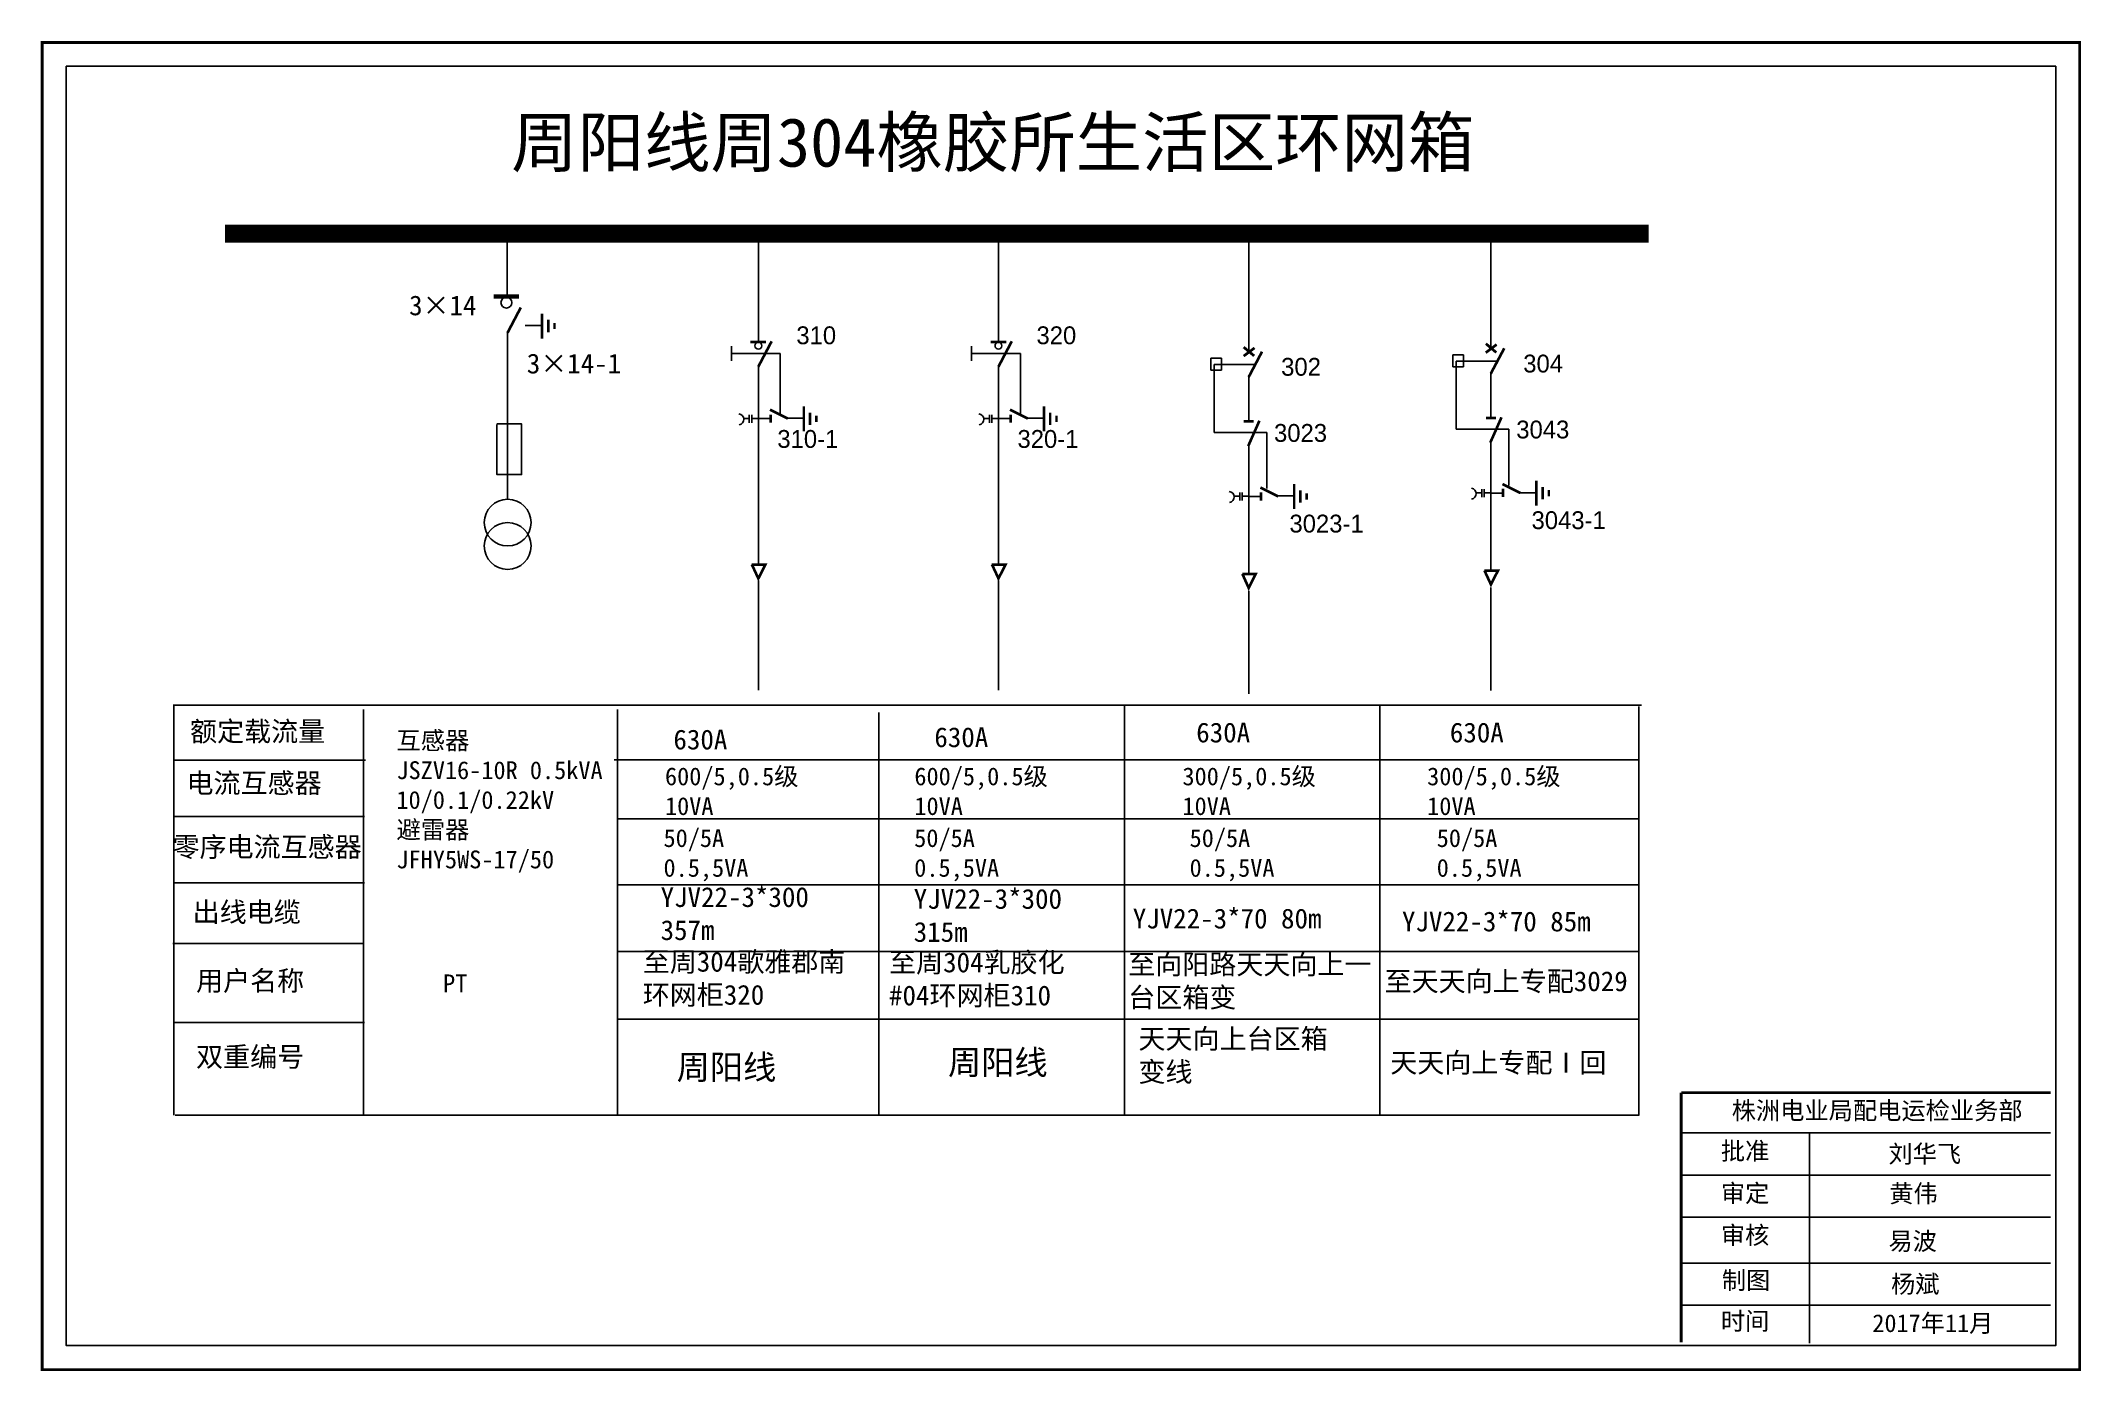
# Model space of a CAD drawing. Extents: x -172 to 477, y -577 to -246.
# Drawn here: x -13.5 to 112.2, y -328 to -246.1 of the extents above; entities that cross this region are included whole.
import ezdxf

# ---------------------------------------------------------------- set-up
doc = ezdxf.new("R2010")
doc.units = 0
doc.header["$LTSCALE"] = 0.774411
doc.linetypes.add('ACAD_ISO02W100', pattern=[15, 12, -3])
doc.linetypes.add('CENTER', pattern=[50.8, 31.75, -6.35, 6.35, -6.35])
doc.layers.get('0').update_dxf_attribs({"linetype": 'CONTINUOUS'})
doc.layers.add('2', color=7, linetype='CONTINUOUS')
doc.styles.add('hztxt_txtstyle_0.00_0_0', font='simkai.ttf')
doc.styles.add('hztxt_txtstyle_1.80_0_0', font='', dxfattribs={"height": 1.8, "bigfont": 'hztxt.shx'})
doc.styles.add('hztxt_txtstyle_2.70_0_0', font='simkai.ttf', dxfattribs={"height": 2.7})
doc.styles.add('字体', font='simkai_0.ttf', dxfattribs={"height": 2.5})
doc.styles.get('hztxt_txtstyle_1.80_0_0').set_extended_font_data('hztxt')

msp = doc.modelspace()

# ---------------------------------------------------------------- texts
at = {"color": 0, "linetype": 'Continuous', "style": 'hztxt_txtstyle_2.70_0_0'}
for s, p in [('3×14', (9.19, -263.02)), ('3×14-1', (16.44, -266.6))]:
    msp.add_text(s, height=1.22, dxfattribs=at).set_placement(p)
at = {"color": 0, "style": 'hztxt_txtstyle_1.80_0_0'}
for s, p in [('310', (33.04, -264.8)), ('320', (47.83, -264.8)), ('302', (62.9, -266.74)), ('304', (77.81, -266.54)), ('310-1', (31.87, -271.18)), ('320-1', (46.66, -271.18)), ('3023', (62.46, -270.81)), ('3043', (77.38, -270.6)), ('3043-1', (78.32, -276.18)), ('3023-1', (63.41, -276.39))]:
    msp.add_text(s, height=1.098, dxfattribs=at).set_placement(p)
at = {"color": 0, "linetype": 'Continuous', "attachment_point": 1}
for s, insert, char_height, width, style in [('{\\fSimSun|b0|i0|c134|p2;周阳线周304橡胶所生活区环网箱}', (15.48, -250.87), 3, 85.7498, '字体'), ('{\\fSimSun|b0|i0|c134|p2;额定载流量}', (-4.3, -288.02), 1.2204, 19.6738, 'hztxt_txtstyle_2.70_0_0'), ('\\A1;{\\fSimSun|b0|i0|c134|p2;互感器\\PJSZV16-10R 0.5kVA\\P10/0.1/0.22kV\\P避雷器\\PJFHY5WS-17/50}', (8.41, -288.64), 1.0983, 20.2524, 'hztxt_txtstyle_2.70_0_0'), ('{\\fSimSun|b0|i0|c134|p2;630A}', (25.47, -288.52), 1.2204, 19.6738, 'hztxt_txtstyle_2.70_0_0'), ('{\\fSimSun|b0|i0|c134|p2;630A}', (41.54, -288.38), 1.2204, 19.6738, 'hztxt_txtstyle_2.70_0_0'), ('{\\fSimSun|b0|i0|c134|p2;630A}', (57.67, -288.09), 1.2204, 19.6738, 'hztxt_txtstyle_2.70_0_0'), ('{\\fSimSun|b0|i0|c134|p2;630A}', (73.29, -288.09), 1.2204, 19.6738, 'hztxt_txtstyle_2.70_0_0'), ('{\\fSimSun|b0|i0|c134|p2;电流互感器}', (-4.52, -291.2), 1.2204, 19.6738, 'hztxt_txtstyle_2.70_0_0'), ('\\A1;{\\fSimSun|b0|i0|c134|p2;600/5,0.5级\\P10VA}', (24.95, -290.85), 1.0983, 20.2524, 'hztxt_txtstyle_2.70_0_0'), ('\\A1;{\\fSimSun|b0|i0|c134|p2;600/5,0.5级\\P10VA}', (40.31, -290.85), 1.0983, 20.2524, 'hztxt_txtstyle_2.70_0_0'), ('\\A1;{\\fSimSun|b0|i0|c134|p2;300/5,0.5级\\P10VA}', (56.82, -290.85), 1.0983, 20.2524, 'hztxt_txtstyle_2.70_0_0'), ('\\A1;{\\fSimSun|b0|i0|c134|p2;300/5,0.5级\\P10VA}', (71.89, -290.85), 1.0983, 20.2524, 'hztxt_txtstyle_2.70_0_0'), ('{\\fSimSun|b0|i0|c134|p2;零序电流互感器}', (-5.38, -295.13), 1.2204, 19.6738, 'hztxt_txtstyle_2.70_0_0'), ('{\\fSimSun|b0|i0|c134|p2;50/5A\\P0.5,5VA}', (24.86, -294.65), 1.0983, 19.6738, 'hztxt_txtstyle_2.70_0_0'), ('{\\fSimSun|b0|i0|c134|p2;50/5A\\P0.5,5VA}', (40.3, -294.65), 1.0983, 19.6738, 'hztxt_txtstyle_2.70_0_0'), ('{\\fSimSun|b0|i0|c134|p2;50/5A\\P0.5,5VA}', (57.26, -294.65), 1.0983, 19.6738, 'hztxt_txtstyle_2.70_0_0'), ('{\\fSimSun|b0|i0|c134|p2;50/5A\\P0.5,5VA}', (72.48, -294.65), 1.0983, 19.6738, 'hztxt_txtstyle_2.70_0_0'), ('{\\fSimSun|b0|i0|c134|p2;出线电缆}', (-4.14, -299.14), 1.2204, 19.6738, 'hztxt_txtstyle_2.70_0_0'), ('YJV22-3*300\\P357m', (24.68, -298.22), 1.2204, 19.6738, 'hztxt_txtstyle_2.70_0_0'), ('YJV22-3*300\\P315m', (40.27, -298.33), 1.2204, 19.6738, 'hztxt_txtstyle_2.70_0_0'), ('YJV22-3*70 80m', (53.76, -299.54), 1.2204, 19.6738, 'hztxt_txtstyle_2.70_0_0'), ('YJV22-3*70 85m', (70.34, -299.72), 1.2204, 19.6738, 'hztxt_txtstyle_2.70_0_0'), ('{\\fSimSun|b0|i0|c134|p2;至周304歌雅郡南环网柜320}', (23.58, -302.2), 1.2204, 12.9817, 'hztxt_txtstyle_2.70_0_0'), ('{\\fSimSun|b0|i0|c134|p2;至周304乳胶化#04环网柜310}', (38.75, -302.24), 1.2204, 12.9817, 'hztxt_txtstyle_2.70_0_0'), ('{\\fSimSun|b0|i0|c134|p2;至向阳路天天向上一台区箱变}', (53.48, -302.36), 1.2204, 14.9849, 'hztxt_txtstyle_2.70_0_0'), ('{\\fSimSun|b0|i0|c134|p2;用户名称}', (-3.93, -303.37), 1.2204, 19.6738, 'hztxt_txtstyle_2.70_0_0'), ('{\\fSimSun|b0|i0|c134|p2;PT}', (11.28, -303.59), 1.1026, 8.5785, 'hztxt_txtstyle_0.00_0_0'), ('{\\fSimSun|b0|i0|c134|p2;至天天向上专配3029}', (69.27, -303.4), 1.2204, 17.3556, 'hztxt_txtstyle_2.70_0_0'), ('{\\fSimSun|b0|i0|c134|p2;双重编号}', (-3.93, -308.05), 1.2204, 19.6738, 'hztxt_txtstyle_2.70_0_0'), ('{\\fSimSun|b0|i0|c134|p2;天天向上台区箱变线}', (54.11, -306.94), 1.2204, 12.5813, 'hztxt_txtstyle_2.70_0_0'), ('{\\fSimSun|b0|i0|c134|p2;天天向上专配Ⅰ回}', (69.62, -308.41), 1.2204, 17.3556, 'hztxt_txtstyle_2.70_0_0'), ('株洲电业局配电运检业务部', (90.65, -311.42), 1.0944, 29.9201, '字体'), ('{\\fKaiTi_GB2312|b0|i0|c134|p49;批准}', (89.98, -313.91), 1.0944, 8.5588, '字体'), ('刘华飞', (100.3, -314.09), 1.094, 8.5588, '字体'), ('\\f\uffbfﾬￌﾣﾤ_GB2312|b0|i0|c134|p49;审定', (89.98, -316.51), 1.0944, 8.5588, '字体'), ('黄伟', (100.35, -316.53), 1.094, 8.5588, '字体'), ('\\f\uffbfﾬￌﾣﾤ_GB2312|b0|i0|c134|p49;审核', (89.98, -319.09), 1.0944, 8.5588, '字体'), ('易波', (100.3, -319.46), 1.094, 8.5588, '字体'), ('\\f\uffbfﾬￌﾣﾤ_GB2312|b0|i0|c134|p49;制图', (90.04, -321.87), 1.0944, 8.5588, '字体'), ('{\\fSimSun|b0|i0|c134|p2;杨斌}', (100.46, -322.1), 1.0944, 8.5588, '字体'), ('\\f\uffbfﾬￌﾣﾤ_GB2312|b0|i0|c134|p49;时间', (89.98, -324.38), 1.0944, 8.5588, '字体'), ('2017{\\fSimSun|b0|i0|c134|p2;年}11{\\fSimSun|b0|i0|c134|p2;月}', (99.31, -324.51), 1.0944, 16.0081, '字体')]:
    msp.add_mtext(s, dxfattribs=dict(at, insert=insert, char_height=char_height, width=width, style=style))
at = {"linetype": 'Continuous', "char_height": 1.5, "width": 16.925, "attachment_point": 1, "style": '字体'}
for insert in [(25.67, -308.55), (42.38, -308.25)]:
    msp.add_mtext('{\\fSimSun|b0|i0|c134|p2;周阳线}', dxfattribs=dict(at, insert=insert))

# ---------------------------------------------------------------- blocks, each defined once
blk = doc.blocks.new('JD')
for points in [[(-2, 0.2), (-2, -0.2), (2, 0.2), (2, -0.2)], [(1, -1.2), (1, -0.8), (-1, -1.2), (-1, -0.8)], [(-0.5, -1.8), (-0.5, -2.2), (0.5, -1.8), (0.5, -2.2)]]:
    blk.add_trace(points)

# ---------------------------------------------------------------- linework, layer by layer
at = {"color": 0}
for p, q in [((15.23, -258.2), (15.23, -261.82)), ((30.7, -257.92), (30.7, -264.64)), ((45.49, -257.92), (45.49, -264.64)), ((60.9, -258.23), (60.9, -265.28)), ((75.81, -258.02), (75.81, -265.07)), ((16.33, -263.65), (17.36, -263.65)), ((15.25, -264.06), (15.25, -274.32)), ((30.7, -266.14), (30.7, -278.35)), ((45.49, -266.14), (45.49, -278.35)), ((58.56, -265.66), (59.22, -265.66)), ((58.56, -265.66), (58.56, -266.4)), ((58.56, -266.4), (59.22, -266.4)), ((59.22, -265.66), (59.22, -266.4)), ((73.47, -265.46), (74.13, -265.46)), ((73.47, -265.46), (73.47, -266.19)), ((73.47, -266.19), (74.13, -266.19)), ((74.13, -265.46), (74.13, -266.19)), ((60.9, -266.78), (60.9, -269.5)), ((75.81, -266.57), (75.81, -269.29)), ((30.7, -269.38), (31.46, -269.38)), ((32.45, -269.36), (33.49, -269.36)), ((45.49, -269.38), (46.25, -269.38)), ((47.24, -269.36), (48.27, -269.36)), ((60.9, -270.87), (60.9, -278.9)), ((75.81, -270.66), (75.81, -278.69)), ((77.57, -273.94), (78.6, -273.94)), ((60.9, -274.17), (61.66, -274.17)), ((62.65, -274.14), (63.69, -274.14)), ((75.81, -273.96), (76.57, -273.96)), ((6.5, -290.41), (-5.28, -290.41)), ((6.45, -293.87), (-5.32, -293.87)), ((6.45, -297.96), (-5.32, -297.96)), ((6.41, -301.69), (-5.37, -301.69)), ((6.45, -306.54), (-5.32, -306.54))]:
    msp.add_line(p, q, dxfattribs=at)
at = {"color": 0, "linetype": 'ACAD_ISO02W100'}
for p, q in [((61.23, -266.05), (58.77, -266.05)), ((58.77, -266.05), (58.77, -270.24)), ((76.14, -265.84), (73.68, -265.84)), ((73.68, -265.84), (73.68, -270.03)), ((73.68, -270.03), (76.93, -270.03)), ((76.93, -270.03), (76.93, -273.49)), ((58.77, -270.24), (62.02, -270.24)), ((62.02, -270.24), (62.02, -273.69))]:
    msp.add_line(p, q, dxfattribs=at)
at = {"color": 0, "linetype": 'CENTER'}
for p, q in [((30.7, -279.34), (30.7, -286.09)), ((45.49, -279.34), (45.49, -286.09)), ((60.9, -279.98), (60.9, -286.32)), ((75.82, -279.77), (75.82, -286.11))]:
    msp.add_line(p, q, dxfattribs=at)
at = {"color": 0, "linetype": 'Continuous'}
for p, q in [((-5.35, -287.02), (85.09, -287.02)), ((-5.3, -312.26), (-5.3, -287.02)), ((6.39, -287.29), (6.39, -312.26)), ((22.02, -287.29), (22.02, -312.26)), ((38.13, -287.46), (38.13, -312.24)), ((53.25, -287.07), (53.25, -312.25)), ((68.98, -287.07), (68.98, -312.25)), ((84.92, -287.09), (84.92, -312.27)), ((21.83, -290.39), (84.92, -290.39)), ((22.02, -294.02), (84.92, -294.02)), ((22.02, -298.07), (84.92, -298.07)), ((22.02, -302.17), (84.92, -302.17)), ((22.02, -306.34), (84.92, -306.34)), ((84.92, -312.26), (-5.22, -312.26)), ((87.54, -313.34), (110.29, -313.34)), ((95.44, -313.34), (95.44, -326.28)), ((87.54, -315.94), (110.29, -315.94)), ((87.54, -318.53), (110.29, -318.53)), ((87.54, -321.36), (110.29, -321.36)), ((87.54, -323.95), (110.29, -323.95))]:
    msp.add_line(p, q, dxfattribs=at)
at = {"color": 0, "linetype": 'Continuous', "const_width": 0.182}
msp.add_lwpolyline([(-13.4, -246.22), (112.08, -246.22), (112.08, -327.92), (-13.4, -327.92)], close=True, dxfattribs=at)
at = {"color": 0, "linetype": 'Continuous'}
msp.add_lwpolyline([(-11.92, -247.69), (110.61, -247.69), (110.61, -326.44), (-11.92, -326.44)], close=True, dxfattribs=at)
at = {"color": 0}
for points, const_width in [([(-2.14, -258), (85.53, -258)], 1.1), ([(14.4, -261.87), (15.95, -261.87)], 0.261), ([(15.25, -264.1), (16.07, -262.54)], 0.165), ([(30.21, -264.66), (31.18, -264.66)], 0.165), ([(30.7, -266.18), (31.52, -264.62)], 0.165), ([(45, -264.66), (45.97, -264.66)], 0.165), ([(45.49, -266.18), (46.31, -264.62)], 0.165), ([(60.59, -265.53), (61.26, -265.03)], 0.165), ([(60.59, -264.98), (61.24, -265.52)], 0.165), ([(75.51, -264.77), (76.15, -265.31)], 0.165), ([(75.5, -265.32), (76.17, -264.82)], 0.165), ([(75.81, -266.61), (76.64, -265.05)], 0.165), ([(60.9, -266.82), (61.72, -265.26)], 0.165), ([(31.42, -268.83), (32.52, -269.38)], 0.165), ([(46.2, -268.83), (47.3, -269.38)], 0.165), ([(31.46, -269.13), (31.46, -269.63)], 0.165), ([(46.25, -269.13), (46.25, -269.63)], 0.165), ([(60.6, -269.55), (61.21, -269.55)], 0.165), ([(60.87, -271.07), (61.56, -269.51)], 0.165), ([(75.52, -269.34), (76.13, -269.34)], 0.165), ([(75.78, -270.86), (76.47, -269.3)], 0.165), ([(61.62, -273.62), (62.72, -274.17)], 0.165), ([(61.66, -273.91), (61.66, -274.42)], 0.165), ([(76.53, -273.41), (77.63, -273.96)], 0.165), ([(76.57, -273.7), (76.57, -274.21)], 0.165), ([(30.29, -278.37), (31.13, -278.37), (30.7, -279.22), (30.3, -278.36)], 0.165), ([(45.08, -278.37), (45.92, -278.37), (45.49, -279.22), (45.09, -278.36)], 0.165), ([(60.5, -278.95), (61.33, -278.95), (60.9, -279.8), (60.51, -278.94)], 0.165), ([(75.41, -278.74), (76.25, -278.74), (75.82, -279.59), (75.42, -278.73)], 0.165)]:
    msp.add_lwpolyline(points, dxfattribs=dict(at, const_width=const_width))
for points in [[(29.04, -264.91), (29.04, -265.83)], [(43.83, -264.91), (43.83, -265.83)], [(14.6, -269.74), (14.6, -272.82), (16.12, -272.82), (16.12, -269.71), (14.6, -269.71)], [(30.14, -269.37), (29.8, -269.37)], [(30.14, -269.14), (30.14, -269.64)], [(30.3, -269.14), (30.3, -269.64)], [(30.7, -269.37), (30.3, -269.37)], [(44.93, -269.37), (44.59, -269.37)], [(44.93, -269.14), (44.93, -269.64)], [(45.09, -269.14), (45.09, -269.64)], [(45.48, -269.37), (45.09, -269.37)], [(60.35, -273.93), (60.35, -274.43)], [(60.5, -273.93), (60.5, -274.43)], [(75.26, -273.95), (74.91, -273.95)], [(75.26, -273.72), (75.26, -274.22)], [(75.41, -273.72), (75.41, -274.22)], [(75.81, -273.95), (75.41, -273.95)], [(60.35, -274.16), (60, -274.16)], [(60.9, -274.16), (60.5, -274.16)]]:
    msp.add_lwpolyline(points, dxfattribs=at)
at = {"color": 0, "linetype": 'ACAD_ISO02W100'}
for points in [[(32.05, -269.12), (32.05, -265.37), (29.04, -265.37)], [(46.84, -269.12), (46.84, -265.37), (43.83, -265.37)]]:
    msp.add_lwpolyline(points, dxfattribs=at)
at = {"color": 0}
for points in [[(29.5, -269.09, -0.877934), (29.52, -269.76)], [(44.29, -269.09, -0.877934), (44.3, -269.76)], [(59.7, -273.87, -0.877934), (59.72, -274.54)], [(74.62, -273.67, -0.877934), (74.63, -274.33)]]:
    msp.add_lwpolyline(points, format="xyb", dxfattribs=at)
at = {"color": 0, "linetype": 'Continuous', "const_width": 0.182}
for points in [[(87.54, -310.87), (87.53, -326.24)], [(87.54, -310.87), (110.29, -310.87)]]:
    msp.add_lwpolyline(points, dxfattribs=at)
at = {"color": 0}
for centre, radius in [((15.18, -262.24), 0.335), ((30.7, -264.89), 0.211), ((45.49, -264.89), 0.211)]:
    msp.add_circle(centre, radius, dxfattribs=at)
at = {"layer": '2', "color": 0}
for centre in [(15.26, -275.78), (15.26, -277.22)]:
    msp.add_circle(centre, 1.44, dxfattribs=at)

# ---------------------------------------------------------------- block references
at = {"color": 0, "xscale": 0.3844120780053686, "yscale": 0.3844120780053686, "zscale": 0.3844120780053686, "rotation": 90}
for p in [(17.38, -263.68), (33.5, -269.39), (48.29, -269.39), (63.7, -274.17), (78.62, -273.97)]:
    msp.add_blockref('JD', p, dxfattribs=at)

msp.set_redraw_order([(e.dxf.handle, doc.entitydb.next_handle()) for e in msp.query("TEXT MTEXT ATTDEF DIMENSION ARC_DIMENSION")])  # texts and dimensions are drawn at this point

doc.saveas('drawing.dxf')
